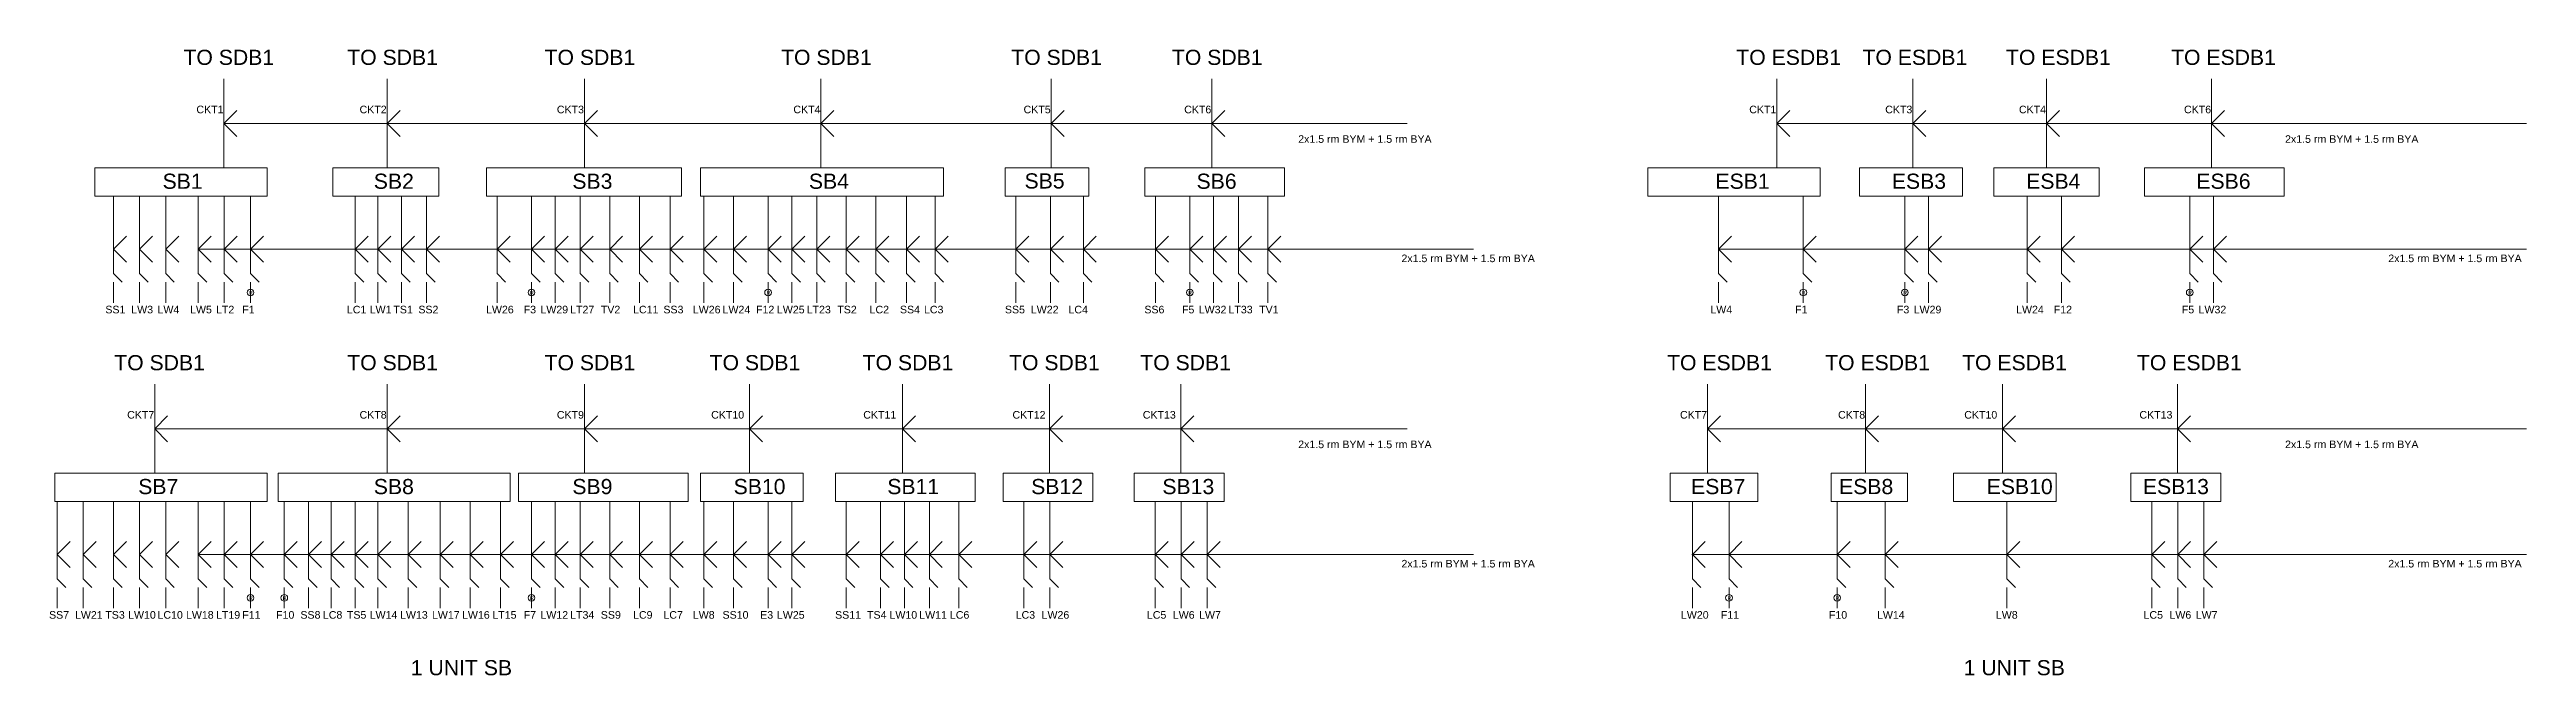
# Model space of a CAD drawing. Header units: inches. Extents: x 854 to 9021, y 140 to 10575.
# Drawn here: x 1907 to 5824, y 2858 to 3848 of the extents above; entities that cross this region are included whole.
import ezdxf

# ---------------------------------------------------------------- set-up
doc = ezdxf.new("R2010")
doc.units = ezdxf.units.IN
doc.header["$MEASUREMENT"] = 0
doc.layers.add('6.Circuits', color=255, linetype='Continuous', lineweight=15)
doc.styles.add('Text 1', font='arial.ttf', dxfattribs={"height": 6})

msp = doc.modelspace()

# ---------------------------------------------------------------- texts
at = {"layer": '6.Circuits', "attachment_point": 1, "style": 'Text 1'}
for s, width, heights, insert, char_height in [('TO {\\fArial Baltic|b0|i0|c186|p34;SDB1}', 138.5125372, [53.9443], (2119, 3848), 24), ('TO {\\fArial Baltic|b0|i0|c186|p34;SDB1}', 150.6610525, [30.45342], (2378, 3848), 24), ('TO {\\fArial Baltic|b0|i0|c186|p34;SDB1}', 150.6610525, [30.45342], (2690, 3848), 24), ('TO {\\fArial Baltic|b0|i0|c186|p34;SDB1}', 150.6610525, [30.45342], (3064, 3848), 24), ('TO {\\fArial Baltic|b0|i0|c186|p34;SDB1}', 150.6610525, [30.45342], (3428, 3848), 24), ('TO {\\fArial Baltic|b0|i0|c186|p34;SDB1}', 150.6610525, [30.45342], (3682, 3848), 24), ('{\\fArial Baltic|b0|i0|c186|p34;TO }E{\\fArial Baltic|b0|i0|c186|p34;SDB1}', 225.8316888, [53.9443], (4574.5, 3848), 24), ('{\\fArial Baltic|b0|i0|c186|p34;TO }E{\\fArial Baltic|b0|i0|c186|p34;SDB1}', 225.8316888, [53.9443], (4774, 3848), 24), ('{\\fArial Baltic|b0|i0|c186|p34;TO }E{\\fArial Baltic|b0|i0|c186|p34;SDB1}', 225.8316888, [53.9443], (5001, 3848), 24), ('{\\fArial Baltic|b0|i0|c186|p34;TO }E{\\fArial Baltic|b0|i0|c186|p34;SDB1}', 225.8316888, [53.9443], (5262, 3848), 24), ('{\\fArial Baltic|b0|i0|c186|p34;CKT}1', 14.5, [12.40928], (2139.5, 3759.5), 12), ('{\\fArial Baltic|b0|i0|c186|p34;CKT}2', 14.5, [0], (2397.5, 3759.5), 12), ('{\\fArial Baltic|b0|i0|c186|p34;CKT}3', 14.5, [0], (2709.5, 3759.5), 12), ('{\\fArial Baltic|b0|i0|c186|p34;CKT}4', 14.5, [0], (3083.5, 3759.5), 12), ('{\\fArial Baltic|b0|i0|c186|p34;CKT}5', 14.5, [0], (3447.5, 3759.5), 12), ('{\\fArial Baltic|b0|i0|c186|p34;CKT}6', 14.5, [0], (3701.5, 3759.5), 12), ('{\\fArial Baltic|b0|i0|c186|p34;CKT}1', 14.5, [12.40928], (4595, 3759.5), 12), ('{\\fArial Baltic|b0|i0|c186|p34;CKT}3', 14.5, [0], (4810, 3759.5), 12), ('{\\fArial Baltic|b0|i0|c186|p34;CKT}4', 14.5, [0], (5021.5, 3759.5), 12), ('{\\fArial Baltic|b0|i0|c186|p34;CKT}6', 14.5, [0], (5282.5, 3759.5), 12), ('2x1.5 rm BYM + 1.5 rm BYA', 234.9454297, [37.98024], (3881.75, 3712.75), 12), ('2x1.5 rm BYM + 1.5 rm BYA', 234.9454297, [37.98024], (5442.25, 3712.75), 12), ('{\\fArial Baltic|b0|i0|c186|p34;SB}1', 14.5, [0], (2086, 3652), 24), ('{\\fArial Baltic|b0|i0|c186|p34;SB}2', 14.5, [0], (2420, 3652), 24), ('{\\fArial Baltic|b0|i0|c186|p34;SB}3', 14.5, [0], (2734, 3652), 24), ('{\\fArial Baltic|b0|i0|c186|p34;SB}4', 14.5, [0], (3108, 3652), 24), ('{\\fArial Baltic|b0|i0|c186|p34;SB}5', 14.5, [0], (3449, 3652.5), 24), ('{\\fArial Baltic|b0|i0|c186|p34;SB}6', 14.5, [0], (3721, 3652), 24), ('E{\\fArial Baltic|b0|i0|c186|p34;SB1}', 14.5, [0], (4541.5, 3652), 24), ('E{\\fArial Baltic|b0|i0|c186|p34;SB3}', 14.5, [0], (4820.5, 3652), 24), ('E{\\fArial Baltic|b0|i0|c186|p34;SB4}', 14.5, [0], (5033, 3652), 24), ('E{\\fArial Baltic|b0|i0|c186|p34;SB6}', 14.5, [0], (5302, 3652), 24), ('2x1.5 rm BYM + 1.5 rm BYA', 234.9454297, [37.98024], (4045, 3524), 12), ('2x1.5 rm BYM + 1.5 rm BYA', 234.9454297, [37.98024], (5605.5, 3524), 12), ('R', 5.5, [0], (2222.5, 3466.5), 6), ('R', 5.5, [0], (2667, 3466.5), 6), ('R', 5.5, [0], (3041, 3466.5), 6), ('R', 5.5, [0], (3708, 3466.5), 6), ('R', 5.5, [0], (4678, 3466.5), 6), ('R', 5.5, [0], (4838.5, 3466.5), 6), ('R', 5.5, [0], (5289, 3466.5), 6), ('{\\fArial Baltic|b0|i0|c186|p34;SS1}', 14.5, [0], (1995.5, 3443), 12), ('{\\fArial Baltic|b0|i0|c186|p34;LW}3', 14.5, [0], (2036.5, 3443), 12), ('{\\fArial Baltic|b0|i0|c186|p34;LW}4', 14.5, [0], (2078, 3443), 12), ('{\\fArial Baltic|b0|i0|c186|p34;L}W{\\fArial Baltic|b0|i0|c186|p34;5}', 14.5, [0], (2129.5, 3443), 12), ('LT2', 14.5, [0], (2170.5, 3443), 12), ('F1', 14.5, [0], (2212, 3443), 12), ('{\\fArial Baltic|b0|i0|c186|p34;LC}1', 14.5, [0], (2377.5, 3443), 12), ('{\\fArial Baltic|b0|i0|c186|p34;L}W1', 14.5, [0], (2413.5, 3443), 12), ('TS1', 14.5, [0], (2451, 3443), 12), ('SS2', 14.5, [0], (2490.5, 3443), 12), ('{\\fArial Baltic|b0|i0|c186|p34;LW2}6', 14.5, [0], (2597.5, 3443), 12), ('F3', 14.5, [0], (2657, 3443), 12), ('{\\fArial Baltic|b0|i0|c186|p34;L}W29', 14.5, [0], (2683.5, 3443), 12), ('{\\fArial Baltic|b0|i0|c186|p34;L}T27', 14.5, [0], (2730.5, 3443), 12), ('TV2', 14.5, [0], (2779, 3443), 12), ('{\\fArial Baltic|b0|i0|c186|p34;LC}11', 14.5, [0], (2830, 3443), 12), ('SS3', 14.5, [0], (2878, 3443), 12), ('{\\fArial Baltic|b0|i0|c186|p34;LW2}6', 14.5, [0], (2924.5, 3443), 12), ('{\\fArial Baltic|b0|i0|c186|p34;LW2}4', 14.5, [0], (2971.5, 3443), 12), ('{\\fArial Baltic|b0|i0|c186|p34;F}12', 14.5, [0], (3024.5, 3443), 12), ('{\\fArial Baltic|b0|i0|c186|p34;LW2}5', 14.5, [0], (3057.5, 3443), 12), ('{\\fArial Baltic|b0|i0|c186|p34;LT2}3', 14.5, [0], (3104.5, 3443), 12), ('{\\fArial Baltic|b0|i0|c186|p34;T}S{\\fArial Baltic|b0|i0|c186|p34;2}', 14.5, [0], (3153, 3443), 12), ('{\\fArial Baltic|b0|i0|c186|p34;LC}2', 14.5, [0], (3204, 3443), 12), ('{\\fArial Baltic|b0|i0|c186|p34;SS}4', 14.5, [0], (3252, 3443), 12), ('{\\fArial Baltic|b0|i0|c186|p34;L}C3', 14.5, [0], (3290, 3443), 12), ('SS5', 14.5, [0], (3418, 3443), 12), ('LW22', 14.5, [0], (3459, 3443), 12), ('LC4', 14.5, [0], (3518.5, 3443), 12), ('SS6', 14.5, [0], (3638.5, 3443), 12), ('{\\fArial Baltic|b0|i0|c186|p34;F}5', 14.5, [0], (3698, 3443), 12), ('{\\fArial Baltic|b0|i0|c186|p34;LW}32', 14.5, [0], (3724.5, 3443), 12), ('{\\fArial Baltic|b0|i0|c186|p34;LT}33', 14.5, [0], (3771.5, 3443), 12), ('{\\fArial Baltic|b0|i0|c186|p34;TV}1', 14.5, [0], (3820, 3443), 12), ('{\\fArial Baltic|b0|i0|c186|p34;LW}4', 14.5, [0], (4533.5, 3443), 12), ('F1', 14.5, [0], (4667.5, 3443), 12), ('F3', 14.5, [0], (4828.5, 3443), 12), ('{\\fArial Baltic|b0|i0|c186|p34;L}W29', 14.5, [0], (4855, 3443), 12), ('{\\fArial Baltic|b0|i0|c186|p34;LW2}4', 14.5, [0], (5017, 3443), 12), ('{\\fArial Baltic|b0|i0|c186|p34;F}12', 14.5, [0], (5076.5, 3443), 12), ('{\\fArial Baltic|b0|i0|c186|p34;F}5', 14.5, [0], (5279, 3443), 12), ('{\\fArial Baltic|b0|i0|c186|p34;LW}32', 14.5, [0], (5305.5, 3443), 12), ('TO {\\fArial Baltic|b0|i0|c186|p34;SDB1}', 138.5125372, [53.9443], (2009.5, 3365), 24), ('TO {\\fArial Baltic|b0|i0|c186|p34;SDB1}', 150.6610525, [30.45342], (2378, 3365), 24), ('TO {\\fArial Baltic|b0|i0|c186|p34;SDB1}', 150.6610525, [30.45342], (2690, 3365), 24), ('TO {\\fArial Baltic|b0|i0|c186|p34;SDB1}', 150.6610525, [30.45342], (2951, 3365), 24), ('TO {\\fArial Baltic|b0|i0|c186|p34;SDB1}', 150.6610525, [30.45342], (3193, 3365), 24), ('TO {\\fArial Baltic|b0|i0|c186|p34;SDB1}', 138.5125372, [53.9443], (3424.5, 3365), 24), ('TO {\\fArial Baltic|b0|i0|c186|p34;SDB1}', 138.5125372, [53.9443], (3632, 3365), 24), ('{\\fArial Baltic|b0|i0|c186|p34;TO }E{\\fArial Baltic|b0|i0|c186|p34;SDB1}', 225.8316888, [53.9443], (4465, 3365), 24), ('{\\fArial Baltic|b0|i0|c186|p34;TO }E{\\fArial Baltic|b0|i0|c186|p34;SDB1}', 225.8316888, [53.9443], (4715, 3365), 24), ('{\\fArial Baltic|b0|i0|c186|p34;TO }E{\\fArial Baltic|b0|i0|c186|p34;SDB1}', 225.8316888, [53.9443], (4931.5, 3365), 24), ('{\\fArial Baltic|b0|i0|c186|p34;TO }E{\\fArial Baltic|b0|i0|c186|p34;SDB1}', 225.8316888, [53.9443], (5208, 3365), 24), ('{\\fArial Baltic|b0|i0|c186|p34;CKT}7', 14.5, [12.40928], (2030, 3276.5), 12), ('{\\fArial Baltic|b0|i0|c186|p34;CKT}8', 23.3945413, [11.66871], (2397.5, 3276.5), 12), ('{\\fArial Baltic|b0|i0|c186|p34;CKT}9', 14.5, [0], (2709.5, 3276.5), 12), ('{\\fArial Baltic|b0|i0|c186|p34;CKT}10', 14.5, [0], (2953.5, 3276.5), 12), ('{\\fArial Baltic|b0|i0|c186|p34;CKT}11', 14.5, [0], (3194, 3276.5), 12), ('{\\fArial Baltic|b0|i0|c186|p34;CKT}12', 14.5, [12.40928], (3430, 3276.5), 12), ('{\\fArial Baltic|b0|i0|c186|p34;CKT}13', 14.5, [12.40928], (3636, 3276.5), 12), ('{\\fArial Baltic|b0|i0|c186|p34;CKT}7', 14.5, [12.40928], (4485.5, 3276.5), 12), ('{\\fArial Baltic|b0|i0|c186|p34;CKT}8', 23.3945413, [11.66871], (4735.5, 3276.5), 12), ('{\\fArial Baltic|b0|i0|c186|p34;CKT}10', 14.5, [0], (4935, 3276.5), 12), ('{\\fArial Baltic|b0|i0|c186|p34;CKT}13', 14.5, [12.40928], (5212, 3276.5), 12), ('2x1.5 rm BYM + 1.5 rm BYA', 234.9454297, [37.98024], (3881.75, 3229.75), 12), ('2x1.5 rm BYM + 1.5 rm BYA', 234.9454297, [37.98024], (5442.25, 3229.75), 12), ('{\\fArial Baltic|b0|i0|c186|p34;SB}7', 14.5, [0], (2047.5, 3169), 24), ('{\\fArial Baltic|b0|i0|c186|p34;SB}8', 14.5, [0], (2420, 3169), 24), ('{\\fArial Baltic|b0|i0|c186|p34;SB}9', 14.5, [0], (2734, 3169), 24), ('{\\fArial Baltic|b0|i0|c186|p34;SB}10', 14.5, [0], (2989, 3169), 24), ('{\\fArial Baltic|b0|i0|c186|p34;SB}11', 14.5, [0], (3232, 3169), 24), ('{\\fArial Baltic|b0|i0|c186|p34;SB1}2', 14.5, [0], (3459.5, 3169), 24), ('{\\fArial Baltic|b0|i0|c186|p34;SB1}3', 24, [0], (3667, 3169), 24), ('E{\\fArial Baltic|b0|i0|c186|p34;SB7}', 14.5, [0], (4503, 3169), 24), ('E{\\fArial Baltic|b0|i0|c186|p34;SB8}', 14.5, [0], (4737, 3169), 24), ('E{\\fArial Baltic|b0|i0|c186|p34;SB10}', 14.5, [0], (4970.5, 3169), 24), ('E{\\fArial Baltic|b0|i0|c186|p34;SB13}', 24, [0], (5217.5, 3169), 24), ('2x1.5 rm BYM + 1.5 rm BYA', 234.9454297, [37.98024], (4045, 3041), 12), ('2x1.5 rm BYM + 1.5 rm BYA', 234.9454297, [37.98024], (5605.5, 3041), 12), ('R', 5.5, [0], (2222.5, 2983.5), 6), ('R', 5.5, [0], (2276, 2983.5), 6), ('R', 5.5, [0], (2667, 2983.5), 6), ('R', 5.5, [0], (4560.5, 2983.5), 6), ('R', 5.5, [0], (4731.5, 2983.5), 6), ('{\\fArial Baltic|b0|i0|c186|p34;SS}7', 17.2573897, [0], (1906.5, 2960), 12), ('{\\fArial Baltic|b0|i0|c186|p34;LW}21', 14.5, [0], (1947.5, 2960), 12), ('TS3', 14.5, [0], (1995.5, 2960), 12), ('{\\fArial Baltic|b0|i0|c186|p34;LW}10', 14.5, [0], (2031.5, 2960), 12), ('{\\fArial Baltic|b0|i0|c186|p34;L}C10', 14.5, [0], (2078, 2960), 12), ('{\\fArial Baltic|b0|i0|c186|p34;LW}18', 14.5, [0], (2123, 2960), 12), ('{\\fArial Baltic|b0|i0|c186|p34;LT}19', 14.5, [0], (2170.5, 2960), 12), ('{\\fArial Baltic|b0|i0|c186|p34;F}11', 14.5, [0], (2212, 2960), 12), ('F10', 14.5, [0], (2265.5, 2960), 12), ('{\\fArial Baltic|b0|i0|c186|p34;SS}8', 14.5, [0], (2304, 2960), 12), ('LC8', 14.5, [0], (2339.5, 2960), 12), ('TS5', 14.5, [0], (2377.5, 2960), 12), ('{\\fArial Baltic|b0|i0|c186|p34;L}W14', 14.5, [0], (2413.5, 2960), 12), ('LW13', 14.5, [0], (2461.5, 2960), 12), ('LW17', 14.5, [0], (2512, 2960), 12), ('LW16', 14.5, [0], (2559.5, 2960), 12), ('LT15', 14.5, [0], (2607.5, 2960), 12), ('{\\fArial Baltic|b0|i0|c186|p34;F}7', 14.5, [0], (2657, 2960), 12), ('{\\fArial Baltic|b0|i0|c186|p34;LW}12', 14.5, [0], (2683.5, 2960), 12), ('{\\fArial Baltic|b0|i0|c186|p34;LT}34', 14.5, [0], (2730.5, 2960), 12), ('SS9', 14.5, [0], (2779, 2960), 12), ('{\\fArial Baltic|b0|i0|c186|p34;LC}9', 14.5, [0], (2830, 2960), 12), ('LC7', 14.5, [0], (2878, 2960), 12), ('{\\fArial Baltic|b0|i0|c186|p34;LW}8', 14.5, [0], (2924.5, 2960), 12), ('SS10', 14.5, [0], (2971.5, 2960), 12), ('E{\\fArial Baltic|b0|i0|c186|p34;3}', 14.5, [0], (3031, 2960), 12), ('{\\fArial Baltic|b0|i0|c186|p34;LW2}5', 14.5, [0], (3057.5, 2960), 12), ('{\\fArial Baltic|b0|i0|c186|p34;SS}11', 14.5, [0], (3149.5, 2960), 12), ('TS4', 14.5, [0], (3200, 2960), 12), ('{\\fArial Baltic|b0|i0|c186|p34;LW}10', 14.5, [0], (3235.5, 2960), 12), ('{\\fArial Baltic|b0|i0|c186|p34;L}W11', 14.5, [0], (3282.5, 2960), 12), ('LC6', 14.5, [0], (3331, 2960), 12), ('{\\fArial Baltic|b0|i0|c186|p34;LC}3', 14.5, [0], (3435, 2960), 12), ('{\\fArial Baltic|b0|i0|c186|p34;LW}26', 14.5, [0], (3476, 2960), 12), ('{\\fArial Baltic|b0|i0|c186|p34;LC}5', 14.5, [0], (3642.5, 2960), 12), ('{\\fArial Baltic|b0|i0|c186|p34;LW}6', 14.5, [0], (3683.5, 2960), 12), ('{\\fArial Baltic|b0|i0|c186|p34;LW}7', 14.5, [0], (3725, 2960), 12), ('{\\fArial Baltic|b0|i0|c186|p34;LW}2{\\fArial Baltic|b0|i0|c186|p34;0}', 14.5, [0], (4487, 2960), 12), ('{\\fArial Baltic|b0|i0|c186|p34;F}11', 14.5, [0], (4550, 2960), 12), ('F10', 14.5, [0], (4721, 2960), 12), ('{\\fArial Baltic|b0|i0|c186|p34;L}W14', 14.5, [0], (4797, 2960), 12), ('{\\fArial Baltic|b0|i0|c186|p34;LW}8', 14.5, [0], (4985, 2960), 12), ('{\\fArial Baltic|b0|i0|c186|p34;LC}5', 14.5, [0], (5218.5, 2960), 12), ('{\\fArial Baltic|b0|i0|c186|p34;LW}6', 14.5, [0], (5259.5, 2960), 12), ('{\\fArial Baltic|b0|i0|c186|p34;LW}7', 14.5, [0], (5301, 2960), 12), ('1 UNIT{\\fArial Baltic|b0|i0|c186|p34; SB}', 247.1568428, [55.99744], (2478.5, 2882.5), 24), ('1 UNIT{\\fArial Baltic|b0|i0|c186|p34; SB}', 247.1568428, [55.99744], (4934, 2882.5), 24)]:
    msp.add_mtext_dynamic_manual_height_columns(s, width=width, gutter_width=30, heights=heights, dxfattribs=dict(at, insert=insert, char_height=char_height))

# ---------------------------------------------------------------- linework, layer by layer
at = {"layer": '6.Circuits'}
for p, q in [((2183, 3661), (2183, 3802)), ((2441, 3661), (2441, 3802)), ((2753, 3661), (2753, 3802)), ((3127, 3661), (3127, 3802)), ((3491, 3661), (3491, 3802)), ((3745, 3661), (3745, 3802)), ((4638.5, 3661), (4638.5, 3802)), ((4853.5, 3661), (4853.5, 3802)), ((5065, 3661), (5065, 3802)), ((5326, 3661), (5326, 3802)), ((2183, 3731.5), (2203.5, 3752)), ((2183, 3731.5), (4054, 3731.5)), ((2183, 3731.5), (2203.5, 3711)), ((2441, 3731.5), (2461.5, 3752)), ((2441, 3731.5), (2461.5, 3711)), ((2753, 3731.5), (2773.5, 3752)), ((2753, 3731.5), (2773.5, 3711)), ((3127, 3731.5), (3147.5, 3752)), ((3127, 3731.5), (3147.5, 3711)), ((3491, 3731.5), (3511.5, 3752)), ((3491, 3731.5), (3511.5, 3711)), ((3745, 3731.5), (3765.5, 3752)), ((3745, 3731.5), (3765.5, 3711)), ((4638.5, 3731.5), (4659, 3752)), ((4638.5, 3731.5), (5824, 3731.5)), ((4638.5, 3731.5), (4659, 3711)), ((4853.5, 3731.5), (4874, 3752)), ((4853.5, 3731.5), (4874, 3711)), ((5065, 3731.5), (5085.5, 3752)), ((5065, 3731.5), (5085.5, 3711)), ((5326, 3731.5), (5346.5, 3752)), ((5326, 3731.5), (5346.5, 3711)), ((2008.5, 3532.5), (2008.5, 3616.5)), ((2049.5, 3532.5), (2049.5, 3616.5)), ((2091, 3532.5), (2091, 3616.5)), ((2142.5, 3532.5), (2142.5, 3616.5)), ((2183.5, 3532.5), (2183.5, 3616.5)), ((2225, 3532.5), (2225, 3616.5)), ((2390.5, 3532.5), (2390.5, 3616.5)), ((2426.5, 3532.5), (2426.5, 3616.5)), ((2464, 3532.5), (2464, 3616.5)), ((2503.5, 3532.5), (2503.5, 3616.5)), ((2615, 3532.5), (2615, 3616.5)), ((2669.5, 3532.5), (2669.5, 3616.5)), ((2707, 3532.5), (2707, 3616.5)), ((2746.5, 3532.5), (2746.5, 3616.5)), ((2793, 3532.5), (2793, 3616.5)), ((2840, 3532.5), (2840, 3616.5)), ((2888.5, 3532.5), (2888.5, 3616.5)), ((2942, 3532.5), (2942, 3616.5)), ((2989, 3532.5), (2989, 3616.5)), ((3043.5, 3532.5), (3043.5, 3616.5)), ((3081, 3532.5), (3081, 3616.5)), ((3120.5, 3532.5), (3120.5, 3616.5)), ((3167, 3532.5), (3167, 3616.5)), ((3214, 3532.5), (3214, 3616.5)), ((3262.5, 3532.5), (3262.5, 3616.5)), ((3307.5, 3532.5), (3307.5, 3616.5)), ((3435.5, 3532.5), (3435.5, 3616.5)), ((3490, 3532.5), (3490, 3616.5)), ((3542, 3532.5), (3542, 3616.5)), ((3656, 3532.5), (3656, 3616.5)), ((3710.5, 3532.5), (3710.5, 3616.5)), ((3748, 3532.5), (3748, 3616.5)), ((3787.5, 3532.5), (3787.5, 3616.5)), ((3834, 3532.5), (3834, 3616.5)), ((4546.5, 3532.5), (4546.5, 3616.5)), ((4680.5, 3532.5), (4680.5, 3616.5)), ((4841, 3532.5), (4841, 3616.5)), ((4878.5, 3532.5), (4878.5, 3616.5)), ((5034.5, 3532.5), (5034.5, 3616.5)), ((5089, 3532.5), (5089, 3616.5)), ((5291.5, 3532.5), (5291.5, 3616.5)), ((5329, 3532.5), (5329, 3616.5)), ((2008.5, 3532.5), (2029, 3553)), ((2008.5, 3532.5), (2008.5, 3494)), ((2008.5, 3532.5), (2029, 3512)), ((2049.5, 3532.5), (2070, 3553)), ((2049.5, 3532.5), (2049.5, 3494)), ((2049.5, 3532.5), (2070, 3512)), ((2091, 3532.5), (2111.5, 3553)), ((2091, 3532.5), (2091, 3494)), ((2091, 3532.5), (2111.5, 3512)), ((2142.5, 3532.5), (2163, 3553)), ((2142.5, 3532.5), (2142.5, 3494)), ((2142.5, 3532.5), (2163, 3512)), ((2142.5, 3532.5), (4159, 3532.5)), ((2183.5, 3532.5), (2204, 3553)), ((2183.5, 3532.5), (2183.5, 3494)), ((2183.5, 3532.5), (2204, 3512)), ((2225, 3532.5), (2245.5, 3553)), ((2225, 3532.5), (2225, 3494)), ((2225, 3532.5), (2245.5, 3512)), ((2390.5, 3532.5), (2411, 3553)), ((2390.5, 3532.5), (2390.5, 3494)), ((2390.5, 3532.5), (2411, 3512)), ((2426.5, 3532.5), (2447, 3553)), ((2426.5, 3532.5), (2426.5, 3494)), ((2426.5, 3532.5), (2447, 3512)), ((2464, 3532.5), (2484.5, 3553)), ((2464, 3532.5), (2464, 3494)), ((2464, 3532.5), (2484.5, 3512)), ((2503.5, 3532.5), (2524, 3553)), ((2503.5, 3532.5), (2503.5, 3494)), ((2503.5, 3532.5), (2524, 3512)), ((2615, 3532.5), (2635.5, 3553)), ((2615, 3532.5), (2615, 3494)), ((2615, 3532.5), (2635.5, 3512)), ((2669.5, 3532.5), (2690, 3553)), ((2669.5, 3532.5), (2669.5, 3494)), ((2669.5, 3532.5), (2690, 3512)), ((2707, 3532.5), (2727.5, 3553)), ((2707, 3532.5), (2707, 3494)), ((2707, 3532.5), (2727.5, 3512)), ((2746.5, 3532.5), (2767, 3553)), ((2746.5, 3532.5), (2746.5, 3494)), ((2746.5, 3532.5), (2767, 3512)), ((2793, 3532.5), (2813.5, 3553)), ((2793, 3532.5), (2793, 3494)), ((2793, 3532.5), (2813.5, 3512)), ((2840, 3532.5), (2860.5, 3553)), ((2840, 3532.5), (2840, 3494)), ((2840, 3532.5), (2860.5, 3512)), ((2888.5, 3532.5), (2909, 3553)), ((2888.5, 3532.5), (2888.5, 3494)), ((2888.5, 3532.5), (2909, 3512)), ((2942, 3532.5), (2962.5, 3553)), ((2942, 3532.5), (2942, 3494)), ((2942, 3532.5), (2962.5, 3512)), ((2989, 3532.5), (3009.5, 3553)), ((2989, 3532.5), (2989, 3494)), ((2989, 3532.5), (3009.5, 3512)), ((3043.5, 3532.5), (3064, 3553)), ((3043.5, 3532.5), (3043.5, 3494)), ((3043.5, 3532.5), (3064, 3512)), ((3081, 3532.5), (3101.5, 3553)), ((3081, 3532.5), (3081, 3494)), ((3081, 3532.5), (3101.5, 3512)), ((3120.5, 3532.5), (3141, 3553)), ((3120.5, 3532.5), (3120.5, 3494)), ((3120.5, 3532.5), (3141, 3512)), ((3167, 3532.5), (3187.5, 3553)), ((3167, 3532.5), (3167, 3494)), ((3167, 3532.5), (3187.5, 3512)), ((3214, 3532.5), (3234.5, 3553)), ((3214, 3532.5), (3214, 3494)), ((3214, 3532.5), (3234.5, 3512)), ((3262.5, 3532.5), (3283, 3553)), ((3262.5, 3532.5), (3262.5, 3494)), ((3262.5, 3532.5), (3283, 3512)), ((3307.5, 3532.5), (3328, 3553)), ((3307.5, 3532.5), (3307.5, 3494)), ((3307.5, 3532.5), (3328, 3512)), ((3435.5, 3532.5), (3456, 3553)), ((3435.5, 3532.5), (3435.5, 3494)), ((3435.5, 3532.5), (3456, 3512)), ((3490, 3532.5), (3510.5, 3553)), ((3490, 3532.5), (3490, 3494)), ((3490, 3532.5), (3510.5, 3512)), ((3542, 3532.5), (3562.5, 3553)), ((3542, 3532.5), (3542, 3494)), ((3542, 3532.5), (3562.5, 3512)), ((3656, 3532.5), (3676.5, 3553)), ((3656, 3532.5), (3656, 3494)), ((3656, 3532.5), (3676.5, 3512)), ((3710.5, 3532.5), (3731, 3553)), ((3710.5, 3532.5), (3710.5, 3494)), ((3710.5, 3532.5), (3731, 3512)), ((3748, 3532.5), (3768.5, 3553)), ((3748, 3532.5), (3748, 3494)), ((3748, 3532.5), (3768.5, 3512)), ((3787.5, 3532.5), (3808, 3553)), ((3787.5, 3532.5), (3787.5, 3494)), ((3787.5, 3532.5), (3808, 3512)), ((3834, 3532.5), (3854.5, 3553)), ((3834, 3532.5), (3834, 3494)), ((3834, 3532.5), (3854.5, 3512)), ((4546, 3532.5), (5824, 3532.5)), ((4546.5, 3532.5), (4567, 3553)), ((4546.5, 3532.5), (4546.5, 3494)), ((4546.5, 3532.5), (4567, 3512)), ((4680.5, 3532.5), (4701, 3553)), ((4680.5, 3532.5), (4680.5, 3494)), ((4680.5, 3532.5), (4701, 3512)), ((4841, 3532.5), (4861.5, 3553)), ((4841, 3532.5), (4841, 3494)), ((4841, 3532.5), (4861.5, 3512)), ((4878.5, 3532.5), (4899, 3553)), ((4878.5, 3532.5), (4878.5, 3494)), ((4878.5, 3532.5), (4899, 3512)), ((5034.5, 3532.5), (5055, 3553)), ((5034.5, 3532.5), (5034.5, 3494)), ((5034.5, 3532.5), (5055, 3512)), ((5089, 3532.5), (5109.5, 3553)), ((5089, 3532.5), (5089, 3494)), ((5089, 3532.5), (5109.5, 3512)), ((5291.5, 3532.5), (5312, 3553)), ((5291.5, 3532.5), (5291.5, 3494)), ((5291.5, 3532.5), (5312, 3512)), ((5329, 3532.5), (5349.5, 3553)), ((5329, 3532.5), (5329, 3494)), ((5329, 3532.5), (5349.5, 3512)), ((2008.5, 3494), (2022, 3480.5)), ((2049.5, 3494), (2063, 3480.5)), ((2091, 3494), (2104.5, 3480.5)), ((2142.5, 3494), (2156, 3480.5)), ((2183.5, 3494), (2197, 3480.5)), ((2225, 3494), (2238.5, 3480.5)), ((2390.5, 3494), (2404, 3480.5)), ((2426.5, 3494), (2440, 3480.5)), ((2464, 3494), (2477.5, 3480.5)), ((2503.5, 3494), (2517, 3480.5)), ((2615, 3494), (2628.5, 3480.5)), ((2669.5, 3494), (2683, 3480.5)), ((2707, 3494), (2720.5, 3480.5)), ((2746.5, 3494), (2760, 3480.5)), ((2793, 3494), (2806.5, 3480.5)), ((2840, 3494), (2853.5, 3480.5)), ((2888.5, 3494), (2902, 3480.5)), ((2942, 3494), (2955.5, 3480.5)), ((2989, 3494), (3002.5, 3480.5)), ((3043.5, 3494), (3057, 3480.5)), ((3081, 3494), (3094.5, 3480.5)), ((3120.5, 3494), (3134, 3480.5)), ((3167, 3494), (3180.5, 3480.5)), ((3214, 3494), (3227.5, 3480.5)), ((3262.5, 3494), (3276, 3480.5)), ((3307.5, 3494), (3321, 3480.5)), ((3435.5, 3494), (3449, 3480.5)), ((3490, 3494), (3503.5, 3480.5)), ((3542, 3494), (3555.5, 3480.5)), ((3656, 3494), (3669.5, 3480.5)), ((3710.5, 3494), (3724, 3480.5)), ((3748, 3494), (3761.5, 3480.5)), ((3787.5, 3494), (3801, 3480.5)), ((3834, 3494), (3847.5, 3480.5)), ((4546.5, 3494), (4560, 3480.5)), ((4680.5, 3494), (4694, 3480.5)), ((4841, 3494), (4854.5, 3480.5)), ((4878.5, 3494), (4892, 3480.5)), ((5034.5, 3494), (5048, 3480.5)), ((5089, 3494), (5102.5, 3480.5)), ((5291.5, 3494), (5305, 3480.5)), ((5329, 3494), (5342.5, 3480.5)), ((2008.5, 3480.5), (2008.5, 3447.5)), ((2049.5, 3480.5), (2049.5, 3447.5)), ((2091, 3480.5), (2091, 3447.5)), ((2142.5, 3480.5), (2142.5, 3447.5)), ((2183.5, 3480.5), (2183.5, 3447.5)), ((2225, 3480.5), (2225, 3447.5)), ((2390.5, 3480.5), (2390.5, 3447.5)), ((2426.5, 3480.5), (2426.5, 3447.5)), ((2464, 3480.5), (2464, 3447.5)), ((2503.5, 3480.5), (2503.5, 3447.5)), ((2615, 3480.5), (2615, 3447.5)), ((2669.5, 3480.5), (2669.5, 3447.5)), ((2707, 3480.5), (2707, 3447.5)), ((2746.5, 3480.5), (2746.5, 3447.5)), ((2793, 3480.5), (2793, 3447.5)), ((2840, 3480.5), (2840, 3447.5)), ((2888.5, 3480.5), (2888.5, 3447.5)), ((2942, 3480.5), (2942, 3447.5)), ((2989, 3480.5), (2989, 3447.5)), ((3043.5, 3480.5), (3043.5, 3447.5)), ((3081, 3480.5), (3081, 3447.5)), ((3120.5, 3480.5), (3120.5, 3447.5)), ((3167, 3480.5), (3167, 3447.5)), ((3214, 3480.5), (3214, 3447.5)), ((3262.5, 3480.5), (3262.5, 3447.5)), ((3307.5, 3480.5), (3307.5, 3447.5)), ((3435.5, 3480.5), (3435.5, 3447.5)), ((3490, 3480.5), (3490, 3447.5)), ((3542, 3480.5), (3542, 3447.5)), ((3656, 3480.5), (3656, 3447.5)), ((3710.5, 3480.5), (3710.5, 3447.5)), ((3748, 3480.5), (3748, 3447.5)), ((3787.5, 3480.5), (3787.5, 3447.5)), ((3834, 3480.5), (3834, 3447.5)), ((4546.5, 3480.5), (4546.5, 3447.5)), ((4680.5, 3480.5), (4680.5, 3447.5)), ((4841, 3480.5), (4841, 3447.5)), ((4878.5, 3480.5), (4878.5, 3447.5)), ((5034.5, 3480.5), (5034.5, 3447.5)), ((5089, 3480.5), (5089, 3447.5)), ((5291.5, 3480.5), (5291.5, 3447.5)), ((5329, 3480.5), (5329, 3447.5)), ((2073.5, 3178), (2073.5, 3319)), ((2441, 3178), (2441, 3319)), ((2753, 3178), (2753, 3319)), ((3014, 3178), (3014, 3319)), ((3256, 3178), (3256, 3319)), ((3488.5, 3178), (3488.5, 3319)), ((3696, 3178), (3696, 3319)), ((4529, 3178), (4529, 3319)), ((4779, 3178), (4779, 3319)), ((4995.5, 3178), (4995.5, 3319)), ((5272, 3178), (5272, 3319)), ((2073.5, 3248.5), (2094, 3269)), ((2441, 3248.5), (2461.5, 3269)), ((2753, 3248.5), (2773.5, 3269)), ((3014, 3248.5), (3034.5, 3269)), ((3256, 3248.5), (3276.5, 3269)), ((3488.5, 3248.5), (3509, 3269)), ((3696, 3248.5), (3716.5, 3269)), ((4529, 3248.5), (4549.5, 3269)), ((4779, 3248.5), (4799.5, 3269)), ((4995.5, 3248.5), (5016, 3269)), ((5272, 3248.5), (5292.5, 3269)), ((2073.5, 3248.5), (2094, 3228)), ((2074, 3248.5), (4054, 3248.5)), ((2441, 3248.5), (2461.5, 3228)), ((2753, 3248.5), (2773.5, 3228)), ((3014, 3248.5), (3034.5, 3228)), ((3256, 3248.5), (3276.5, 3228)), ((3488.5, 3248.5), (3509, 3228)), ((3696, 3248.5), (3716.5, 3228)), ((4529, 3248.5), (4549.5, 3228)), ((4529.5, 3248.5), (5824, 3248.5)), ((4779, 3248.5), (4799.5, 3228)), ((4995.5, 3248.5), (5016, 3228)), ((5272, 3248.5), (5292.5, 3228)), ((1919.5, 3049.5), (1919.5, 3133.5)), ((1960.5, 3049.5), (1960.5, 3133.5)), ((2008.5, 3049.5), (2008.5, 3133.5)), ((2049.5, 3049.5), (2049.5, 3133.5)), ((2091, 3049.5), (2091, 3133.5)), ((2142.5, 3049.5), (2142.5, 3133.5)), ((2183.5, 3049.5), (2183.5, 3133.5)), ((2225, 3049.5), (2225, 3133.5)), ((2278.5, 3049.5), (2278.5, 3133.5)), ((2317, 3049.5), (2317, 3133.5)), ((2352.5, 3049.5), (2352.5, 3133.5)), ((2390.5, 3049.5), (2390.5, 3133.5)), ((2426.5, 3049.5), (2426.5, 3133.5)), ((2474.5, 3049.5), (2474.5, 3133.5)), ((2525, 3049.5), (2525, 3133.5)), ((2572.5, 3049.5), (2572.5, 3133.5)), ((2620.5, 3049.5), (2620.5, 3133.5)), ((2669.5, 3049.5), (2669.5, 3133.5)), ((2707, 3049.5), (2707, 3133.5)), ((2746.5, 3049.5), (2746.5, 3133.5)), ((2793, 3049.5), (2793, 3133.5)), ((2840, 3049.5), (2840, 3133.5)), ((2888.5, 3049.5), (2888.5, 3133.5)), ((2942, 3049.5), (2942, 3133.5)), ((2989, 3049.5), (2989, 3133.5)), ((3043.5, 3049.5), (3043.5, 3133.5)), ((3081, 3049.5), (3081, 3133.5)), ((3167, 3049.5), (3167, 3133.5)), ((3221.5, 3049.5), (3221.5, 3133.5)), ((3259, 3049.5), (3259, 3133.5)), ((3298.5, 3049.5), (3298.5, 3133.5)), ((3345, 3049.5), (3345, 3133.5)), ((3448, 3049.5), (3448, 3133.5)), ((3489, 3049.5), (3489, 3133.5)), ((3655.5, 3049.5), (3655.5, 3133.5)), ((3696.5, 3049.5), (3696.5, 3133.5)), ((3738, 3049.5), (3738, 3133.5)), ((4505, 3049.5), (4505, 3133.5)), ((4563, 3049.5), (4563, 3133.5)), ((4734, 3049.5), (4734, 3133.5)), ((4810, 3049.5), (4810, 3133.5)), ((5002.5, 3049.5), (5002.5, 3133.5)), ((5231.5, 3049.5), (5231.5, 3133.5)), ((5272.5, 3049.5), (5272.5, 3133.5)), ((5314, 3049.5), (5314, 3133.5)), ((1919.5, 3049.5), (1940, 3070)), ((1960.5, 3049.5), (1981, 3070)), ((2008.5, 3049.5), (2029, 3070)), ((2049.5, 3049.5), (2070, 3070)), ((2091, 3049.5), (2111.5, 3070)), ((2142.5, 3049.5), (2163, 3070)), ((2183.5, 3049.5), (2204, 3070)), ((2225, 3049.5), (2245.5, 3070)), ((2278.5, 3049.5), (2299, 3070)), ((2317, 3049.5), (2337.5, 3070)), ((2352.5, 3049.5), (2373, 3070)), ((2390.5, 3049.5), (2411, 3070)), ((2426.5, 3049.5), (2447, 3070)), ((2474.5, 3049.5), (2495, 3070)), ((2525, 3049.5), (2545.5, 3070)), ((2572.5, 3049.5), (2593, 3070)), ((2620.5, 3049.5), (2641, 3070)), ((2669.5, 3049.5), (2690, 3070)), ((2707, 3049.5), (2727.5, 3070)), ((2746.5, 3049.5), (2767, 3070)), ((2793, 3049.5), (2813.5, 3070)), ((2840, 3049.5), (2860.5, 3070)), ((2888.5, 3049.5), (2909, 3070)), ((2942, 3049.5), (2962.5, 3070)), ((2989, 3049.5), (3009.5, 3070)), ((3043.5, 3049.5), (3064, 3070)), ((3081, 3049.5), (3101.5, 3070)), ((3167, 3049.5), (3187.5, 3070)), ((3221.5, 3049.5), (3242, 3070)), ((3259, 3049.5), (3279.5, 3070)), ((3298.5, 3049.5), (3319, 3070)), ((3345, 3049.5), (3365.5, 3070)), ((3448, 3049.5), (3468.5, 3070)), ((3489, 3049.5), (3509.5, 3070)), ((3655.5, 3049.5), (3676, 3070)), ((3696.5, 3049.5), (3717, 3070)), ((3738, 3049.5), (3758.5, 3070)), ((4505, 3049.5), (4525.5, 3070)), ((4563, 3049.5), (4583.5, 3070)), ((4734, 3049.5), (4754.5, 3070)), ((4810, 3049.5), (4830.5, 3070)), ((5002.5, 3049.5), (5023, 3070)), ((5231.5, 3049.5), (5252, 3070)), ((5272.5, 3049.5), (5293, 3070)), ((5314, 3049.5), (5334.5, 3070)), ((1919.5, 3049.5), (1919.5, 3011)), ((1919.5, 3049.5), (1940, 3029)), ((1960.5, 3049.5), (1960.5, 3011)), ((1960.5, 3049.5), (1981, 3029)), ((2008.5, 3049.5), (2008.5, 3011)), ((2008.5, 3049.5), (2029, 3029)), ((2049.5, 3049.5), (2049.5, 3011)), ((2049.5, 3049.5), (2070, 3029)), ((2091, 3049.5), (2091, 3011)), ((2091, 3049.5), (2111.5, 3029)), ((2142.5, 3049.5), (2142.5, 3011)), ((2142.5, 3049.5), (2163, 3029)), ((2142.5, 3049.5), (4159, 3049.5)), ((2183.5, 3049.5), (2183.5, 3011)), ((2183.5, 3049.5), (2204, 3029)), ((2225, 3049.5), (2225, 3011)), ((2225, 3049.5), (2245.5, 3029)), ((2278.5, 3049.5), (2278.5, 3011)), ((2278.5, 3049.5), (2299, 3029)), ((2317, 3049.5), (2317, 3011)), ((2317, 3049.5), (2337.5, 3029)), ((2352.5, 3049.5), (2352.5, 3011)), ((2352.5, 3049.5), (2373, 3029)), ((2390.5, 3049.5), (2390.5, 3011)), ((2390.5, 3049.5), (2411, 3029)), ((2426.5, 3049.5), (2426.5, 3011)), ((2426.5, 3049.5), (2447, 3029)), ((2474.5, 3049.5), (2474.5, 3011)), ((2474.5, 3049.5), (2495, 3029)), ((2525, 3049.5), (2525, 3011)), ((2525, 3049.5), (2545.5, 3029)), ((2572.5, 3049.5), (2572.5, 3011)), ((2572.5, 3049.5), (2593, 3029)), ((2620.5, 3049.5), (2620.5, 3011)), ((2620.5, 3049.5), (2641, 3029)), ((2669.5, 3049.5), (2669.5, 3011)), ((2669.5, 3049.5), (2690, 3029)), ((2707, 3049.5), (2707, 3011)), ((2707, 3049.5), (2727.5, 3029)), ((2746.5, 3049.5), (2746.5, 3011)), ((2746.5, 3049.5), (2767, 3029)), ((2793, 3049.5), (2793, 3011)), ((2793, 3049.5), (2813.5, 3029)), ((2840, 3049.5), (2840, 3011)), ((2840, 3049.5), (2860.5, 3029)), ((2888.5, 3049.5), (2888.5, 3011)), ((2888.5, 3049.5), (2909, 3029)), ((2942, 3049.5), (2942, 3011)), ((2942, 3049.5), (2962.5, 3029)), ((2989, 3049.5), (2989, 3011)), ((2989, 3049.5), (3009.5, 3029)), ((3043.5, 3049.5), (3043.5, 3011)), ((3043.5, 3049.5), (3064, 3029)), ((3081, 3049.5), (3081, 3011)), ((3081, 3049.5), (3101.5, 3029)), ((3167, 3049.5), (3167, 3011)), ((3167, 3049.5), (3187.5, 3029)), ((3221.5, 3049.5), (3221.5, 3011)), ((3221.5, 3049.5), (3242, 3029)), ((3259, 3049.5), (3259, 3011)), ((3259, 3049.5), (3279.5, 3029)), ((3298.5, 3049.5), (3298.5, 3011)), ((3298.5, 3049.5), (3319, 3029)), ((3345, 3049.5), (3345, 3011)), ((3345, 3049.5), (3365.5, 3029)), ((3448, 3049.5), (3448, 3011)), ((3448, 3049.5), (3468.5, 3029)), ((3489, 3049.5), (3489, 3011)), ((3489, 3049.5), (3509.5, 3029)), ((3655.5, 3049.5), (3655.5, 3011)), ((3655.5, 3049.5), (3676, 3029)), ((3696.5, 3049.5), (3696.5, 3011)), ((3696.5, 3049.5), (3717, 3029)), ((3738, 3049.5), (3738, 3011)), ((3738, 3049.5), (3758.5, 3029)), ((4504, 3049.5), (5824, 3049.5)), ((4505, 3049.5), (4505, 3011)), ((4505, 3049.5), (4525.5, 3029)), ((4563, 3049.5), (4563, 3011)), ((4563, 3049.5), (4583.5, 3029)), ((4734, 3049.5), (4734, 3011)), ((4734, 3049.5), (4754.5, 3029)), ((4810, 3049.5), (4810, 3011)), ((4810, 3049.5), (4830.5, 3029)), ((5002.5, 3049.5), (5002.5, 3011)), ((5002.5, 3049.5), (5023, 3029)), ((5231.5, 3049.5), (5231.5, 3011)), ((5231.5, 3049.5), (5252, 3029)), ((5272.5, 3049.5), (5272.5, 3011)), ((5272.5, 3049.5), (5293, 3029)), ((5314, 3049.5), (5314, 3011)), ((5314, 3049.5), (5334.5, 3029)), ((1919.5, 3011), (1933, 2997.5)), ((1919.5, 2997.5), (1919.5, 2964.5)), ((1960.5, 3011), (1974, 2997.5)), ((1960.5, 2997.5), (1960.5, 2964.5)), ((2008.5, 3011), (2022, 2997.5)), ((2008.5, 2997.5), (2008.5, 2964.5)), ((2049.5, 3011), (2063, 2997.5)), ((2049.5, 2997.5), (2049.5, 2964.5)), ((2091, 3011), (2104.5, 2997.5)), ((2091, 2997.5), (2091, 2964.5)), ((2142.5, 3011), (2156, 2997.5)), ((2142.5, 2997.5), (2142.5, 2964.5)), ((2183.5, 3011), (2197, 2997.5)), ((2183.5, 2997.5), (2183.5, 2964.5)), ((2225, 3011), (2238.5, 2997.5)), ((2225, 2997.5), (2225, 2964.5)), ((2278.5, 3011), (2292, 2997.5)), ((2278.5, 2997.5), (2278.5, 2964.5)), ((2317, 3011), (2330.5, 2997.5)), ((2317, 2997.5), (2317, 2964.5)), ((2352.5, 3011), (2366, 2997.5)), ((2352.5, 2997.5), (2352.5, 2964.5)), ((2390.5, 3011), (2404, 2997.5)), ((2390.5, 2997.5), (2390.5, 2964.5)), ((2426.5, 3011), (2440, 2997.5)), ((2426.5, 2997.5), (2426.5, 2964.5)), ((2474.5, 3011), (2488, 2997.5)), ((2474.5, 2997.5), (2474.5, 2964.5)), ((2525, 3011), (2538.5, 2997.5)), ((2525, 2997.5), (2525, 2964.5)), ((2572.5, 3011), (2586, 2997.5)), ((2572.5, 2997.5), (2572.5, 2964.5)), ((2620.5, 3011), (2634, 2997.5)), ((2620.5, 2997.5), (2620.5, 2964.5)), ((2669.5, 3011), (2683, 2997.5)), ((2669.5, 2997.5), (2669.5, 2964.5)), ((2707, 3011), (2720.5, 2997.5)), ((2707, 2997.5), (2707, 2964.5)), ((2746.5, 3011), (2760, 2997.5)), ((2746.5, 2997.5), (2746.5, 2964.5)), ((2793, 3011), (2806.5, 2997.5)), ((2793, 2997.5), (2793, 2964.5)), ((2840, 3011), (2853.5, 2997.5)), ((2840, 2997.5), (2840, 2964.5)), ((2888.5, 3011), (2902, 2997.5)), ((2888.5, 2997.5), (2888.5, 2964.5)), ((2942, 3011), (2955.5, 2997.5)), ((2942, 2997.5), (2942, 2964.5)), ((2989, 3011), (3002.5, 2997.5)), ((2989, 2997.5), (2989, 2964.5)), ((3043.5, 3011), (3057, 2997.5)), ((3043.5, 2997.5), (3043.5, 2964.5)), ((3081, 3011), (3094.5, 2997.5)), ((3081, 2997.5), (3081, 2964.5)), ((3167, 3011), (3180.5, 2997.5)), ((3167, 2997.5), (3167, 2964.5)), ((3221.5, 3011), (3235, 2997.5)), ((3221.5, 2997.5), (3221.5, 2964.5)), ((3259, 3011), (3272.5, 2997.5)), ((3259, 2997.5), (3259, 2964.5)), ((3298.5, 3011), (3312, 2997.5)), ((3298.5, 2997.5), (3298.5, 2964.5)), ((3345, 3011), (3358.5, 2997.5)), ((3345, 2997.5), (3345, 2964.5)), ((3448, 3011), (3461.5, 2997.5)), ((3448, 2997.5), (3448, 2964.5)), ((3489, 3011), (3502.5, 2997.5)), ((3489, 2997.5), (3489, 2964.5)), ((3655.5, 3011), (3669, 2997.5)), ((3655.5, 2997.5), (3655.5, 2964.5)), ((3696.5, 3011), (3710, 2997.5)), ((3696.5, 2997.5), (3696.5, 2964.5)), ((3738, 3011), (3751.5, 2997.5)), ((3738, 2997.5), (3738, 2964.5)), ((4505, 3011), (4518.5, 2997.5)), ((4505, 2997.5), (4505, 2964.5)), ((4563, 3011), (4576.5, 2997.5)), ((4563, 2997.5), (4563, 2964.5)), ((4734, 3011), (4747.5, 2997.5)), ((4734, 2997.5), (4734, 2964.5)), ((4810, 3011), (4823.5, 2997.5)), ((4810, 2997.5), (4810, 2964.5)), ((5002.5, 3011), (5016, 2997.5)), ((5002.5, 2997.5), (5002.5, 2964.5)), ((5231.5, 3011), (5245, 2997.5)), ((5231.5, 2997.5), (5231.5, 2964.5)), ((5272.5, 3011), (5286, 2997.5)), ((5272.5, 2997.5), (5272.5, 2964.5)), ((5314, 3011), (5327.5, 2997.5)), ((5314, 2997.5), (5314, 2964.5))]:
    msp.add_line(p, q, dxfattribs=at)
for points in [[(1979, 3661), (2251.5, 3661), (2251.5, 3616.5), (1979, 3616.5)], [(2355, 3661), (2523, 3661), (2523, 3616.5), (2355, 3616.5)], [(2598, 3661), (2906.5, 3661), (2906.5, 3616.5), (2598, 3616.5)], [(2936.5, 3661), (3321, 3661), (3321, 3616.5), (2936.5, 3616.5)], [(3418.5, 3661), (3550.5, 3661), (3550.5, 3616.5), (3418.5, 3616.5)], [(3639, 3661), (3860, 3661), (3860, 3616.5), (3639, 3616.5)], [(4434.5, 3661), (4707, 3661), (4707, 3616.5), (4434.5, 3616.5)], [(4769.5, 3661), (4932, 3661), (4932, 3616.5), (4769.5, 3616.5)], [(4982, 3661), (5148.5, 3661), (5148.5, 3616.5), (4982, 3616.5)], [(5220, 3661), (5441, 3661), (5441, 3616.5), (5220, 3616.5)], [(1915.5, 3178), (2251.5, 3178), (2251.5, 3133.5), (1915.5, 3133.5)], [(2269, 3178), (2635.5, 3178), (2635.5, 3133.5), (2269, 3133.5)], [(2649, 3178), (2917, 3178), (2917, 3133.5), (2649, 3133.5)], [(2936.5, 3178), (3099, 3178), (3099, 3133.5), (2936.5, 3133.5)], [(3150, 3178), (3371, 3178), (3371, 3133.5), (3150, 3133.5)], [(3415, 3178), (3557, 3178), (3557, 3133.5), (3415, 3133.5)], [(3622.5, 3178), (3764.5, 3178), (3764.5, 3133.5), (3622.5, 3133.5)], [(4470, 3178), (4608.5, 3178), (4608.5, 3133.5), (4470, 3133.5)], [(4724.5, 3178), (4845.5, 3178), (4845.5, 3133.5), (4724.5, 3133.5)], [(4918, 3178), (5080.5, 3178), (5080.5, 3133.5), (4918, 3133.5)], [(5198.5, 3178), (5340.5, 3178), (5340.5, 3133.5), (5198.5, 3133.5)]]:
    msp.add_lwpolyline(points, close=True, dxfattribs=at)
for centre in [(2225, 3464), (2669.5, 3464), (3043.5, 3464), (3710.5, 3464), (4680.5, 3464), (4841, 3464), (5291.5, 3464), (2225, 2981), (2278.5, 2981), (2669.5, 2981), (4563, 2981), (4734, 2981)]:
    msp.add_circle(centre, 5.3033, dxfattribs=at)

msp.set_redraw_order([(e.dxf.handle, doc.entitydb.next_handle()) for e in msp.query("TEXT MTEXT ATTDEF DIMENSION ARC_DIMENSION")])  # texts and dimensions are drawn at this point

doc.saveas('drawing.dxf')
